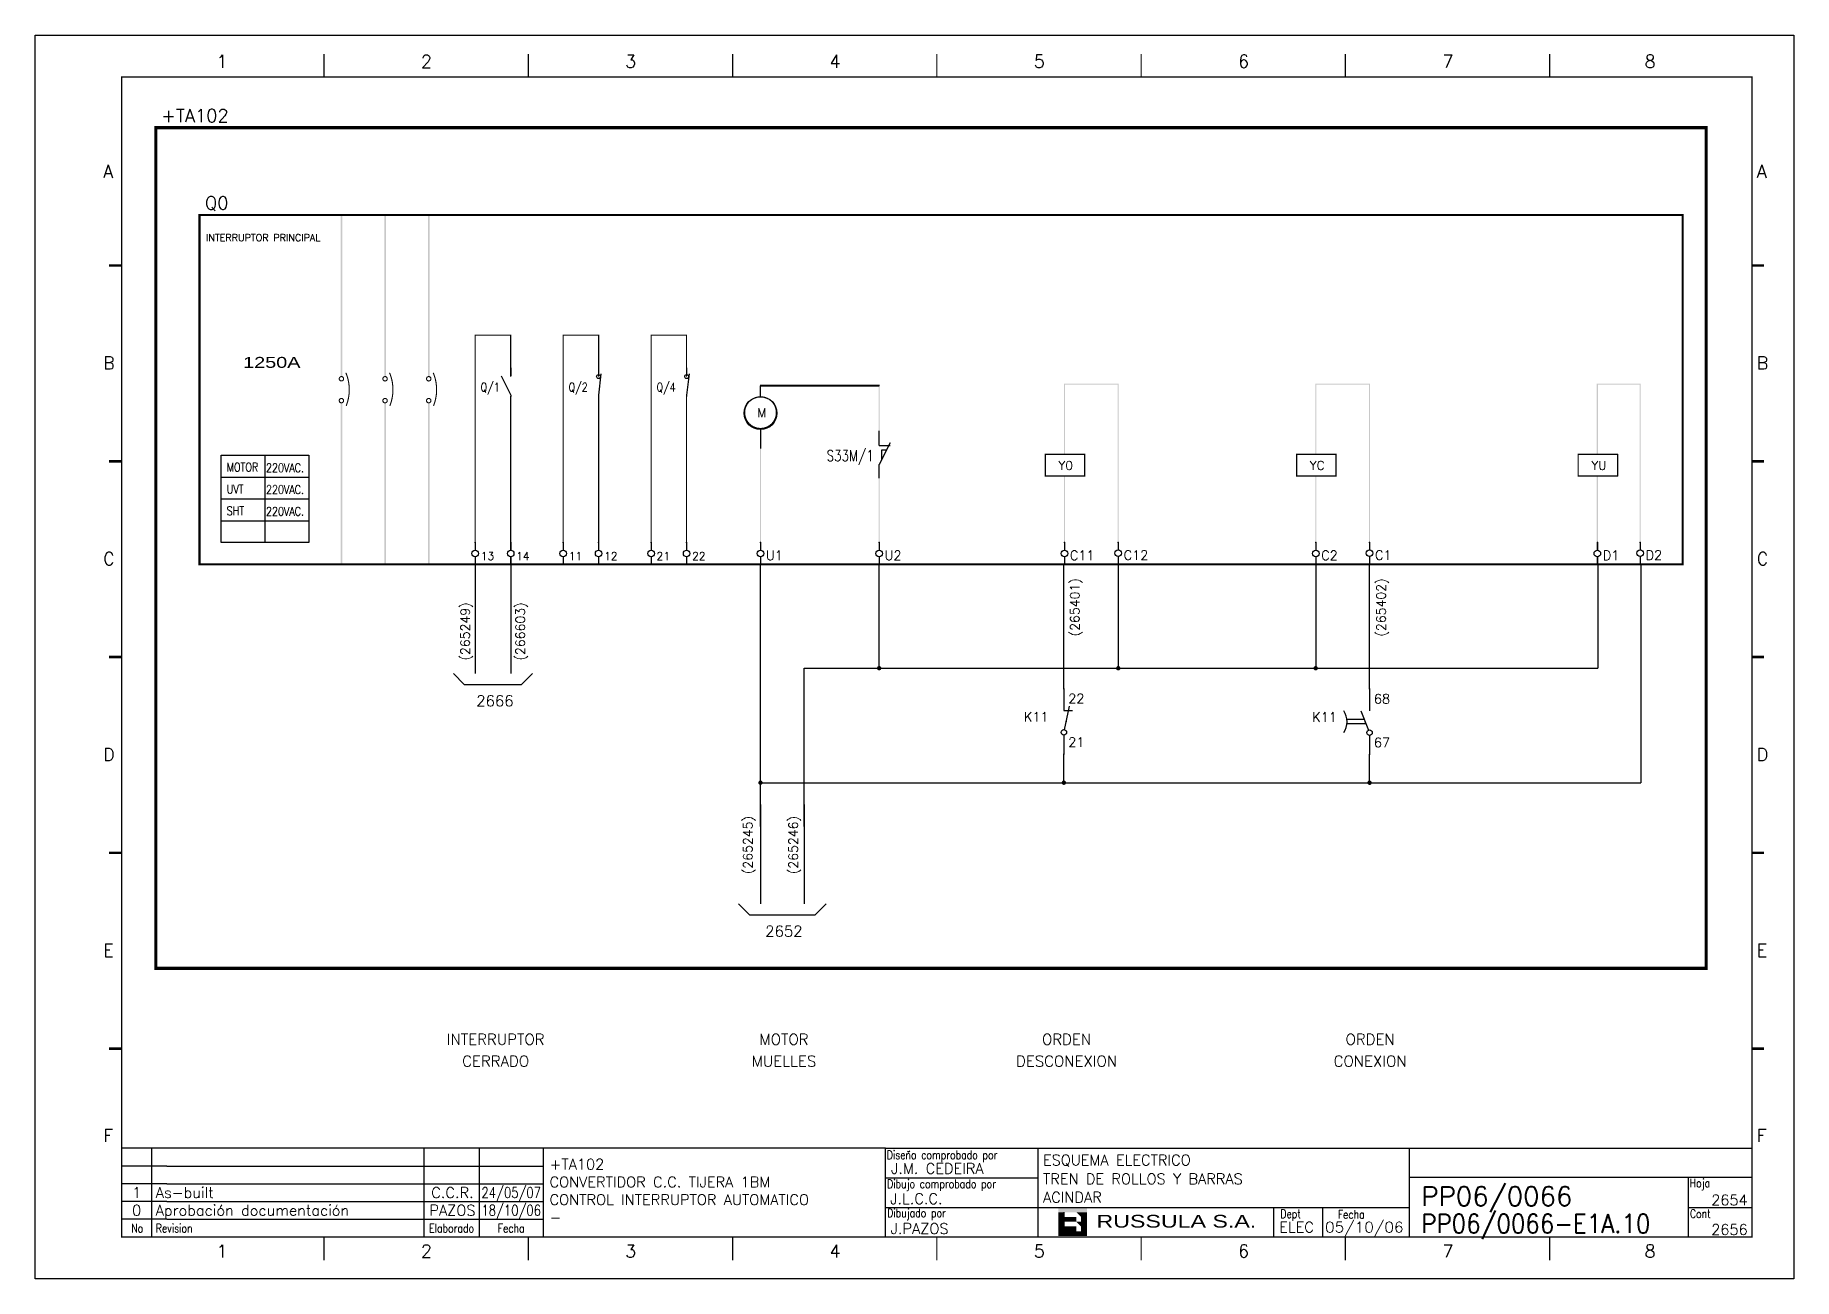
# Model space of a CAD drawing. Extents: x -25 to 1044, y -25744 to 292.
# Drawn here: x 65.4 to 485.4, y -7209.8 to -6912.8 of the extents above; entities that cross this region are included whole.
import ezdxf
from ezdxf.enums import TextEntityAlignment as Align

# ---------------------------------------------------------------- set-up
doc = ezdxf.new("R2010")
doc.units = 0
doc.header["$LTSCALE"] = 10
doc.header["$MEASUREMENT"] = 0
doc.linetypes.add('DASHDOT', pattern=[1, 0.5, -0.25, 0, -0.25])
doc.layers.get('0').update_dxf_attribs({"linetype": 'CONTINUOUS'})
for name, color, linetype in [('1', 7, 'CONTINUOUS'), ('10', 5, 'CONTINUOUS'), ('102', 7, 'CONTINUOUS'), ('2', 7, 'CONTINUOUS'), ('25', 3, 'CONTINUOUS'), ('8', 1, 'CONTINUOUS'), ('9', 6, 'CONTINUOUS'), ('DIBUJO', 7, 'CONTINUOUS'), ('NODE', 7, 'CONTINUOUS')]:
    doc.layers.add(name, color=color, linetype=linetype)
doc.styles.add('HELV', font='HELVBLD.SHX', dxfattribs={"width": 1.2})
doc.styles.add('HELVETICA', font='HELV.SHX')
doc.styles.add('LABEL', font='SIMPLEX', dxfattribs={"width": 0.8, "height": 4})
doc.styles.add('ROMAND', font='ROMAND.SHX', dxfattribs={"width": 0.7})
doc.styles.add('ROMANS', font='romans')
doc.styles.get("Standard").update_dxf_attribs({"font": 'simplex'})

msp = doc.modelspace()

# ---------------------------------------------------------------- texts
at = {"layer": '2', "color": 6}
for s, p in [('+TA102', (95.5, -6933.54)), ('Q0', (105.93, -6954.4))]:
    msp.add_text(s, height=3.129, dxfattribs=at).set_placement(p)
at = {"layer": '2', "style": 'ROMAND'}
msp.add_text('INTERRUPTOR PRINCIPAL', height=1.6686, dxfattribs=at).set_placement((106.18, -6961.96))
at = {"layer": '2', "color": 7}
for s, height, style, width, p in [('1250A', 2.607, 'HELV', 1.3, (115.05, -6992.2)), ('MOTOR', 2.086, 'ROMANS', 0.8, (111.14, -7016.97)), ('220VAC.', 2.086, 'ROMANS', 0.8, (120.51, -7017.1)), ('UVT', 2.086, 'ROMANS', 0.8, (111.14, -7022.19)), ('220VAC.', 2.086, 'ROMANS', 0.8, (120.51, -7022.31)), ('SHT', 2.086, 'ROMANS', 0.8, (111.14, -7027.4)), ('220VAC.', 2.086, 'ROMANS', 0.8, (120.51, -7027.52))]:
    msp.add_text(s, height=height, dxfattribs=dict(at, style=style, width=width)).set_placement(p)
at = {"layer": '2'}
for s, height, p in [('M', 2.09, (237.82, -7003.94)), ('Y0', 2.086, (309.8, -7016.55)), ('YC', 2.086, (369.82, -7016.55)), ('YU', 2.086, (437.07, -7016.55))]:
    msp.add_text(s, height=height, dxfattribs=at).set_placement(p)
at = {"layer": '2', "color": 6}
for s, p in [('(265401)', (314.77, -7056.32)), ('(265402)', (387.91, -7056.38)), ('(265249)', (169.17, -7062.1)), ('(266603)', (182.32, -7062.1)), ('(265245)', (236.68, -7113.12)), ('(265246)', (247.52, -7113.12))]:
    msp.add_text(s, height=2.19, rotation=90, dxfattribs=at).set_placement(p)
at = {"layer": '2', "color": 1, "style": 'ROMANS'}
for s, p in [('2666', (175.19, -7073.03)), ('2652', (244.19, -7128.04))]:
    msp.add_text(s, height=2.607, dxfattribs=at).set_placement(p, align=Align.CENTER)
at = {"layer": '2', "color": 7, "style": 'ROMANS'}
for s, height, p in [('INTERRUPTOR', 2.6072, (175.36, -7153.85)), ('MOTOR', 2.607, (244.22, -7153.85)), ('ORDEN', 2.607, (311.7, -7153.85)), ('ORDEN', 2.607, (384.2, -7153.85)), ('CERRADO', 2.607, (175.36, -7159.07)), ('MUELLES', 2.607, (244.22, -7159.07)), ('DESCONEXION', 2.6072, (311.7, -7159.07)), ('CONEXION', 2.607, (384.2, -7159.07))]:
    msp.add_text(s, height=height, dxfattribs=at).set_placement(p, align=Align.CENTER)
at = {"layer": '25', "color": 0, "width": 0.8}
for s, height, p in [('Q/1', 2.086, (176.34, -6997.87)), ('Q/2', 2.086, (197.35, -6997.87)), ('Q/4', 2.086, (218.36, -6997.87)), ('S33M/1', 2.607, (265.65, -7014.48))]:
    msp.add_text(s, height=height, dxfattribs=at).set_placement(p, align=Align.RIGHT)

# ---------------------------------------------------------------- blocks, each defined once
blk = doc.blocks.new('newcajec')
at = {"layer": '1'}
for p, q in [((179.4, 20.85), (0.13, 20.85)), ((7, 20.85), (7, 0)), ((71, 20.85), (71, 0)), ((84, 20.85), (84, 0.09)), ((99, 20.85), (99, 0)), ((215.2, 20.8), (215.2, 0)), ((10.6, 16.64), (0, 16.64)), ((10.6, 16.64), (99, 16.64)), ((184.64, 20.18), (184.81, 20.01)), ((184.81, 20.01), (185.18, 20.25)), ((10.6, 12.48), (0, 12.48)), ((10.6, 12.48), (99, 12.48)), ((179.4, 13.87), (215.2, 13.87)), ((368, 14.06), (368, 0)), ((10.6, 8.32), (0, 8.32)), ((10.6, 8.32), (99, 8.32)), ((10.6, 4.16), (0, 4.16)), ((10.6, 4.16), (99, 4.16)), ((179.4, 6.93), (267.63, 6.93)), ((267.63, 6.93), (302.5, 6.93)), ((270.63, 6.91), (270.63, 0)), ((282.07, 6.93), (282.07, 0)), ((368, 6.93), (383, 6.93))]:
    blk.add_line(p, q, dxfattribs=at)
for points in [[(47.5, 272.5, 0.3, 0.3, 0), (47.5, 277.91, 0.3, 0.3, 0)], [(95.5, 272.5, 0.3, 0.3, 0), (95.5, 277.91, 0.3, 0.3, 0)], [(143.5, 272.5, 0.3, 0.3, 0), (143.5, 277.91, 0.3, 0.3, 0)], [(191.5, 272.5, 0.3, 0.3, 0), (191.5, 277.91, 0.3, 0.3, 0)], [(239.5, 272.5, 0.3, 0.3, 0), (239.5, 277.91, 0.3, 0.3, 0)], [(287.5, 272.5, 0.3, 0.3, 0), (287.5, 277.91, 0.3, 0.3, 0)], [(335.5, 272.5, 0.3, 0.3, 0), (335.5, 277.91, 0.3, 0.3, 0)], [(-2.99, 228.23, 0.6, 0.6, 0), (-0.18, 228.23, 0.6, 0.6, 0)], [(383.01, 228.23, 0.6, 0.6, 0), (385.82, 228.23, 0.6, 0.6, 0)], [(-2.99, 182.23, 0.6, 0.6, 0), (-0.18, 182.23, 0.6, 0.6, 0)], [(383.01, 182.23, 0.6, 0.6, 0), (385.82, 182.23, 0.6, 0.6, 0)], [(-2.99, 136.23, 0.6, 0.6, 0), (-0.18, 136.23, 0.6, 0.6, 0)], [(383.01, 136.23, 0.6, 0.6, 0), (385.82, 136.23, 0.6, 0.6, 0)], [(-2.99, 90.23, 0.6, 0.6, 0), (-0.18, 90.23, 0.6, 0.6, 0)], [(383.01, 90.23, 0.6, 0.6, 0), (385.82, 90.23, 0.6, 0.6, 0)], [(-2.99, 44.23, 0.6, 0.6, 0), (-0.18, 44.23, 0.6, 0.6, 0)], [(383.01, 44.23, 0.6, 0.6, 0), (385.82, 44.23, 0.6, 0.6, 0)], [(383, 20.8, 0.3, 0.3, 0), (179.4, 20.8, 0.3, 0.3, 0), (179.4, 0, 0.3, 0.3, 0)], [(302.5, 20.8, 0.3, 0.3, 0), (302.5, 0, 0.3, 0.3, 0)], [(302.5, 14, 0.3, 0.3, 0), (383, 14, 0.3, 0.3, 0)], [(47.5, -5.5, 0.3, 0.3, 0), (47.5, -0.09, 0.3, 0.3, 0)], [(95.5, -5.5, 0.3, 0.3, 0), (95.5, -0.09, 0.3, 0.3, 0)], [(143.5, -5.5, 0.3, 0.3, 0), (143.5, -0.09, 0.3, 0.3, 0)], [(191.5, -5.5, 0.3, 0.3, 0), (191.5, -0.09, 0.3, 0.3, 0)], [(239.5, -5.5, 0.3, 0.3, 0), (239.5, -0.09, 0.3, 0.3, 0)], [(287.5, -5.5, 0.3, 0.3, 0), (287.5, -0.09, 0.3, 0.3, 0)], [(335.5, -5.5, 0.3, 0.3, 0), (335.5, -0.09, 0.3, 0.3, 0)]]:
    blk.add_lwpolyline(points, format="xyseb", dxfattribs=at)
at = {"layer": '1', "const_width": 0.3}
blk.add_lwpolyline([(0, 0), (0, 272.5), (383, 272.5), (383, 0)], close=True, dxfattribs=at)
at = {"layer": '2', "color": 14}
for p, q in [((221.42, 4.69), (221.42, 5.81)), ((221.42, 2.47), (221.42, 3.58))]:
    blk.add_line(p, q, dxfattribs=at)
for points in [[(220.05, 5.81), (220.05, 6.92), (226.74, 5.81), (226.74, 6.92)], [(221.42, 2.47), (220.05, 2.47), (221.42, 5.81), (220.05, 5.81)], [(221.42, 4.69), (224.25, 4.69), (221.42, 3.58), (224.25, 3.58)], [(224.25, 5.81), (225.37, 5.81), (225.37, 4.69)], [(225.37, 5.81), (226.74, 5.81), (225.37, 1.35), (226.74, 1.35)], [(224.25, 0.24), (224.25, 2.47), (220.05, 0.24), (220.05, 2.47)], [(224.25, 3.58), (225.37, 3.58), (225.37, 2.47)], [(226.74, 1.35), (226.74, 0.24), (224.25, 1.35), (224.25, 0.24)]]:
    blk.add_solid(points, dxfattribs=at)
at = {"layer": '1', "style": 'ROMANS'}
for s, p in [('1', (22.29, 274.68)), ('2', (70.29, 274.68)), ('3', (118.29, 274.68)), ('4', (166.29, 274.68)), ('5', (214.29, 274.68)), ('6', (262.29, 274.68)), ('7', (310.29, 274.68)), ('8', (357.79, 274.68)), ('A', (-4.37, 248.84)), ('A', (384.13, 248.84)), ('B', (-4.37, 203.84)), ('B', (384.13, 203.84)), ('C', (-4.37, 157.84)), ('C', (384.13, 157.84)), ('D', (-4.37, 111.84)), ('D', (384.13, 111.84)), ('E', (-4.37, 65.84)), ('E', (384.13, 65.84)), ('F', (-4.37, 22.34)), ('F', (384.13, 22.34)), ('1', (22.29, -4.82)), ('2', (70.29, -4.82)), ('3', (118.29, -4.82)), ('4', (166.29, -4.82)), ('5', (214.29, -4.82)), ('6', (262.29, -4.82)), ('7', (310.29, -4.82)), ('8', (357.79, -4.82))]:
    blk.add_text(s, height=3, dxfattribs=at).set_placement(p)
at = {"layer": '1', "style": 'LABEL', "width": 0.8}
for s, p in [('Diseno comprobado por', (179.73, 18.27)), ('Dibujo comprobado por', (179.81, 11.47)), ('Hoja', (368.38, 11.66)), ('Dibujado por', (179.83, 4.64)), ('Fecha', (285.71, 4.3)), ('Cont', (368.43, 4.46)), ('No', (2.23, 1.05)), ('Revision', (8, 1.05))]:
    blk.add_text(s, height=2, dxfattribs=at).set_placement(p)
for s, p in [('Dept', (274.61, 4.44)), ('Elaborado', (77.5, 1.05)), ('Fecha', (91.5, 1.05))]:
    blk.add_text(s, height=2, dxfattribs=at).set_placement(p, align=Align.CENTER)
at = {"layer": '10', "style": 'ROMANS'}
for tag, p in [('REV41', (3.5, 18.74)), ('REV43', (77.7, 18.74)), ('REV31', (3.5, 14.58)), ('REV33', (77.7, 14.58)), ('REV21', (3.5, 10.42)), ('REV23', (77.7, 10.42)), ('REV11', (3.5, 6.27)), ('REV13', (77.7, 6.27))]:
    blk.add_attdef(tag, text='', height=2.5, dxfattribs=at).set_placement(p, align=Align.MIDDLE)
for tag, p, height in [('REV42', (8, 17.49), 2.5), ('SHEETNAME1', (100.5, 15.83), 2.5), ('DESIGNCHECK', (180.74, 14.83), 2.5), ('DOCUMENTTYPE', (216.43, 16.8), 2.5), ('NOTA', (305.32, 15.8), 3), ('REV32', (8, 13.33), 2.5), ('SHEETNAME2', (100.5, 11.67), 2.5), ('OBJECT', (216.43, 12.4), 2.5), ('REV22', (8, 9.17), 2.5), ('SHEETNAME3', (100.5, 7.51), 2.5), ('DRAWINGCHECK', (180.53, 7.71), 2.5), ('CUSTOMER', (216.43, 8.08), 2.5), ('ORDER', (305.32, 7.3), 4.5), ('REV12', (8, 5.01), 2.5), ('SHEETNAME4', (100.5, 3.35), 2.5), ('DOCUMENT_ID', (305.32, 0.93), 4.4), ('USER', (180.63, 0.71), 2.5), ('DEPARTMENT', (271.93, 1.05), 2.5)]:
    blk.add_attdef(tag, p, '', height=height, dxfattribs=at)
for tag, width, p, p2 in [('REV44', 1.221199, (84.53, 17.49), (98.48, 17.49)), ('REV34', 1.221199, (84.53, 13.33), (98.48, 13.33)), ('REV24', 1.221199, (84.53, 9.17), (98.48, 9.17)), ('REV14', 1.221199, (84.53, 5.01), (98.48, 5.01)), ('CREATED2', 7.039915, (282.71, 1.05), (301.14, 1.05))]:
    blk.add_attdef(tag, text='', height=2.5, dxfattribs=dict(at, width=width)).set_placement(p, p2, align=Align.FIT)
for tag, p in [('SHEET', (382, 7.43)), ('NEXTSHEET', (382, 0.5))]:
    blk.add_attdef(tag, text='', height=2.5, dxfattribs=at).set_placement(p, align=Align.RIGHT)
at = {"layer": 'DIBUJO', "color": 14, "style": 'HELVETICA', "width": 1.3}
blk.add_text('RUSSULA S.A.', height=3, dxfattribs=at).set_placement((229, 2.19))
blk = doc.blocks.new('NOD', base_point=(237.5, 170))
at = {"layer": 'NODE'}
blk.add_point((237.5, 170), dxfattribs=at)
blk = doc.blocks.new('$$PLD12C')
for p, q in [((0, 2.5), (0, 0.75)), ((0, -0.75), (0, -2.5))]:
    blk.add_line(p, q)
at = {"layer": '2'}
blk.add_circle((0, 0), 0.75, dxfattribs=at)
for p in [(0, 2.5), (0, -2.5)]:
    blk.add_blockref('NOD', p, dxfattribs=at)
at = {"layer": '8'}
blk.add_attdef('*A', (1.25, -1.5), '', height=2.15, dxfattribs=at)
at = {"layer": '9'}
blk.add_attdef('ID', text='', height=2.15, dxfattribs=at).set_placement((-1.25, -1.5), align=Align.RIGHT)
blk = doc.blocks.new('$070203S')
at = {"layer": '102'}
for p, q in [((0, 0), (0, -5)), ((0.13, -9.39), (1.25, -4)), ((0, -5), (2, -5)), ((0, -10.62), (0, -15))]:
    blk.add_line(p, q, dxfattribs=at)
blk.add_circle((0, -10), 0.625, dxfattribs=at)
blk.add_point((0.52, -7.5), dxfattribs=at)
at = {"layer": '2'}
for p in [(0, 0), (0, -15)]:
    blk.add_blockref('NOD', p, dxfattribs=at)
at = {"layer": '8'}
for tag, p in [('1A', (1, -3.32)), ('2A', (1, -13.32))]:
    blk.add_attdef(tag, p, '', height=2.15, dxfattribs=at)
at = {"layer": '9'}
blk.add_attdef('ID', text='', height=2.15, dxfattribs=at).set_placement((-3.5, -7.5), align=Align.RIGHT)
blk = doc.blocks.new('$070202S')
at = {"layer": '102'}
for p, q in [((0, 0), (0, -5)), ((-2, -5), (-0.23, -9.42)), ((0, -10.62), (0, -15))]:
    blk.add_line(p, q, dxfattribs=at)
blk.add_circle((0, -10), 0.625, dxfattribs=at)
blk.add_point((-1, -7.5), dxfattribs=at)
at = {"layer": '2'}
for p in [(0, 0), (0, -15)]:
    blk.add_blockref('NOD', p, dxfattribs=at)
at = {"layer": '8'}
for tag, p in [('1A', (1, -3.32)), ('2A', (1, -13.32))]:
    blk.add_attdef(tag, p, '', height=2.15, dxfattribs=at)
at = {"layer": '9'}
blk.add_attdef('ID', text='', height=2.15, dxfattribs=at).set_placement((-3.5, -7.5), align=Align.RIGHT)

# ---------------------------------------------------------------- linework, layer by layer
for p, q in [((324.04, -7039.09), (324.04, -7063.93)), ((371.21, -7039.13), (371.21, -7063.93))]:
    msp.add_line(p, q)
at = {"const_width": 0.521}
for points in [[(323.78, -7063.93, 1), (324.3, -7063.93, 1)], [(370.95, -7063.93, 1), (371.47, -7063.93, 1)], [(310.8, -7091.28, 1), (311.32, -7091.28, 1)], [(383.8, -7091.28, 1), (384.33, -7091.28, 1)]]:
    msp.add_lwpolyline(points, format="xyb", close=True, dxfattribs=at)
for centre in [(199.93, -6994.28), (220.97, -6994.28)]:
    msp.add_circle(centre, 0.468)
at = {"layer": '2'}
for p, q in [((238.61, -6999.11), (238.61, -6996.51)), ((238.61, -6996.51), (266.91, -6996.51)), ((238.61, -7006.93), (238.61, -7011.5)), ((306.63, -7012.84), (316.02, -7012.84)), ((306.63, -7018.06), (306.63, -7012.84)), ((316.02, -7012.84), (316.02, -7018.06)), ((366.65, -7012.84), (376.04, -7012.84)), ((376.04, -7012.84), (376.04, -7018.06)), ((433.9, -7012.84), (443.28, -7012.84)), ((443.28, -7012.84), (443.28, -7018.06)), ((316.02, -7018.06), (306.63, -7018.06)), ((376.04, -7018.06), (366.65, -7018.06)), ((443.28, -7018.06), (433.9, -7018.06)), ((382.81, -7076.19), (378.65, -7076.19)), ((383.23, -7077.23), (378.65, -7077.23))]:
    msp.add_line(p, q, dxfattribs=at)
at = {"layer": '2', "color": 7}
for p, q in [((109.84, -7013.06), (130.7, -7013.06)), ((109.84, -7033.92), (109.84, -7013.06)), ((120.27, -7013.06), (120.27, -7033.92)), ((130.7, -7013.06), (130.7, -7033.92)), ((109.84, -7018.28), (130.7, -7018.28)), ((109.84, -7023.49), (130.7, -7023.49)), ((109.84, -7028.71), (130.7, -7028.71)), ((130.7, -7033.92), (109.84, -7033.92)), ((170.47, -7039.13), (170.47, -7065.21)), ((178.95, -7039.13), (178.95, -7065.21)), ((238.61, -7101.71), (238.61, -7039.13)), ((266.94, -7063.93), (266.94, -7039.13)), ((311.06, -7068.82), (311.06, -7039.13)), ((438.59, -7039.15), (438.59, -7063.93)), ((448.81, -7039.1), (448.81, -7091.28)), ((384.06, -7068.89), (384.06, -7039.2)), ((249.03, -7101.71), (249.03, -7063.93)), ((249.03, -7063.93), (266.94, -7063.93)), ((266.94, -7063.93), (412.37, -7063.93)), ((412.37, -7063.93), (438.59, -7063.93)), ((165.26, -7065.21), (167.87, -7067.81)), ((167.87, -7067.81), (181.55, -7067.81)), ((181.55, -7067.81), (184.16, -7065.21)), ((311.06, -7091.28), (311.06, -7084.47)), ((384.06, -7091.28), (384.06, -7084.53)), ((238.61, -7091.28), (357.86, -7091.28)), ((357.86, -7091.28), (412.37, -7091.28)), ((412.37, -7091.28), (448.81, -7091.28)), ((238.61, -7096.49), (238.61, -7120.21)), ((249.03, -7096.49), (249.03, -7120.21)), ((233.39, -7120.21), (236, -7122.82)), ((236, -7122.82), (251.64, -7122.82)), ((251.64, -7122.82), (254.25, -7120.21))]:
    msp.add_line(p, q, dxfattribs=at)
at = {"layer": '2', "color": 3, "linetype": 'DASHDOT'}
for points, const_width in [([(94.19, -6934.84), (464.42, -6934.84), (464.42, -7135.6), (94.19, -7135.6), (94.19, -6934.84)], 0.73), ([(104.62, -6955.7), (458.83, -6955.7), (458.83, -7039.13), (104.62, -7039.13), (104.62, -6955.7)], 0.521)]:
    msp.add_lwpolyline(points, dxfattribs=dict(at, const_width=const_width))
at = {"layer": '2', "const_width": 0.261}
for points in [[(178.95, -6994.29), (178.95, -6984.38), (170.47, -6984.38), (170.47, -7033.92)], [(199.95, -6994.29), (199.95, -6984.38), (191.48, -6984.38), (191.48, -7033.92)], [(220.96, -6994.29), (220.96, -6984.38), (212.49, -6984.38), (212.49, -7033.92)], [(238.61, -6999.24), (238.61, -6996.38), (266.91, -6996.38), (266.91, -6996.51)], [(178.95, -6998.92), (178.95, -7033.92)], [(199.95, -6998.92), (199.95, -7033.92)], [(220.96, -6998.92), (220.96, -7033.92)], [(238.61, -7011.5), (238.61, -7006.8)], [(306.63, -7012.84), (316.02, -7012.84), (316.02, -7018.06), (306.63, -7018.06), (306.63, -7012.84)], [(366.65, -7012.84), (376.04, -7012.84), (376.04, -7018.06), (366.65, -7018.06), (366.65, -7012.84)], [(433.9, -7012.84), (443.28, -7012.84), (443.28, -7018.06), (433.9, -7018.06), (433.9, -7012.84)]]:
    msp.add_lwpolyline(points, dxfattribs=at)
for points in [[(138, -6994.81, 1), (139.04, -6994.81, 1)], [(148.42, -6994.81, 1), (149.47, -6994.81, 1)], [(158.85, -6994.81, 1), (159.9, -6994.81, 1)], [(138, -7000.03, 1), (139.04, -7000.03, 1)], [(148.42, -7000.03, 1), (149.47, -7000.03, 1)], [(158.85, -7000.03, 1), (159.9, -7000.03, 1)], [(234.83, -7002.89, 1), (242.39, -7002.89, 1)]]:
    msp.add_lwpolyline(points, format="xyb", close=True, dxfattribs=at)
at = {"layer": '2', "const_width": 0.256}
for points in [[(139.65, -7001.3, 0.096109), (140.4, -6997.42, 0.10084), (139.58, -6993.36, 1)], [(150.08, -7001.3, 0.096109), (150.83, -6997.42, 0.10084), (150.01, -6993.36, 1)], [(160.51, -7001.3, 0.096109), (161.26, -6997.42, 0.10084), (160.44, -6993.36, 1)]]:
    msp.add_lwpolyline(points, format="xyb", dxfattribs=at)
at = {"layer": '2', "color": 7, "const_width": 0.521}
for points in [[(266.68, -7063.93, 1), (267.2, -7063.93, 1)], [(238.35, -7091.28, 1), (238.87, -7091.28, 1)]]:
    msp.add_lwpolyline(points, format="xyb", close=True, dxfattribs=at)
at = {"layer": '2'}
msp.add_circle((238.61, -7003.02), 3.91, dxfattribs=at)
msp.add_arc((373.76, -7076.71), 4.92, 327.9946, 32.0054, dxfattribs=at)
for points in [[(138.31, -6994.29), (138.73, -6994.29), (138.31, -6955.7), (138.73, -6955.7)], [(148.74, -6994.29), (149.15, -6994.29), (148.74, -6955.7), (149.15, -6955.7)], [(159.17, -6994.29), (159.58, -6994.29), (159.17, -6955.7), (159.58, -6955.7)], [(138.73, -7000.55), (138.31, -7000.55), (138.73, -7039.13), (138.31, -7039.13)], [(149.15, -7000.55), (148.74, -7000.55), (149.15, -7039.13), (148.74, -7039.13)], [(159.58, -7000.55), (159.17, -7000.55), (159.58, -7039.13), (159.17, -7039.13)], [(238.74, -7009.88), (238.48, -7009.88), (238.74, -7033.92), (238.48, -7033.92)], [(170.6, -7033.93), (170.34, -7033.93), (170.6, -7035.76), (170.34, -7035.76)], [(179.08, -7033.93), (178.81, -7033.93), (179.08, -7035.76), (178.81, -7035.76)], [(191.61, -7033.93), (191.35, -7033.93), (191.61, -7035.76), (191.35, -7035.76)], [(200.08, -7033.93), (199.82, -7033.93), (200.08, -7035.76), (199.82, -7035.76)], [(212.62, -7033.93), (212.36, -7033.93), (212.62, -7035.76), (212.36, -7035.76)], [(221.09, -7033.93), (220.83, -7033.93), (221.09, -7035.76), (220.83, -7035.76)], [(238.74, -7033.93), (238.48, -7033.93), (238.74, -7035.76), (238.48, -7035.76)], [(267.07, -7033.93), (266.81, -7033.93), (267.07, -7035.76), (266.81, -7035.76)], [(311.32, -7033.93), (311.06, -7033.93), (311.32, -7035.76), (311.06, -7035.76)], [(324.17, -7033.89), (323.91, -7033.89), (324.17, -7035.71), (323.91, -7035.71)], [(371.34, -7033.93), (371.08, -7033.93), (371.34, -7035.76), (371.08, -7035.76)], [(384.2, -7033.89), (383.93, -7033.89), (384.2, -7035.71), (383.93, -7035.71)], [(438.59, -7033.93), (438.33, -7033.93), (438.59, -7035.76), (438.33, -7035.76)], [(448.81, -7033.89), (448.55, -7033.89), (448.81, -7035.71), (448.55, -7035.71)], [(170.6, -7037.29), (170.34, -7037.29), (170.6, -7039.13), (170.34, -7039.13)], [(179.08, -7037.29), (178.81, -7037.29), (179.08, -7039.13), (178.81, -7039.13)], [(238.74, -7037.29), (238.48, -7037.29), (238.74, -7039.13), (238.48, -7039.13)], [(267.07, -7037.29), (266.81, -7037.29), (267.07, -7039.13), (266.81, -7039.13)], [(311.32, -7037.29), (311.06, -7037.29), (311.32, -7039.13), (311.06, -7039.13)], [(324.17, -7037.25), (323.91, -7037.25), (324.17, -7039.09), (323.91, -7039.09)], [(371.34, -7037.29), (371.08, -7037.29), (371.34, -7039.13), (371.08, -7039.13)], [(384.2, -7037.25), (383.93, -7037.25), (384.2, -7039.09), (383.93, -7039.09)], [(438.59, -7037.3), (438.33, -7037.3), (438.59, -7039.15), (438.33, -7039.15)], [(448.81, -7037.26), (448.55, -7037.26), (448.81, -7039.1), (448.55, -7039.1)]]:
    msp.add_trace(points, dxfattribs=at)
at = {"layer": '2', "color": 0}
for points in [[(267.07, -6996.24), (266.81, -6996.24), (267.07, -7010.71), (266.81, -7010.71)], [(311.32, -6995.97), (311.06, -6995.97), (311.32, -7012.84), (311.06, -7012.84)], [(311.19, -6995.98), (311.19, -6996.24), (324.17, -6995.98), (324.17, -6996.24)], [(324.17, -6995.98), (323.91, -6995.98), (324.17, -7033.88), (323.91, -7033.88)], [(371.34, -6995.97), (371.08, -6995.97), (371.34, -7012.84), (371.08, -7012.84)], [(371.21, -6995.98), (371.21, -6996.24), (384.2, -6995.98), (384.2, -6996.24)], [(384.2, -6995.98), (383.93, -6995.98), (384.2, -7033.88), (383.93, -7033.88)], [(438.59, -6995.97), (438.33, -6995.97), (438.59, -7012.84), (438.33, -7012.84)], [(438.46, -6995.98), (438.46, -6996.24), (448.81, -6995.98), (448.81, -6996.24)], [(448.81, -6995.98), (448.55, -6995.98), (448.81, -7033.88), (448.55, -7033.88)], [(267.07, -7015.34), (266.81, -7015.34), (267.07, -7033.92), (266.81, -7033.92)], [(311.32, -7018.06), (311.06, -7018.06), (311.32, -7033.92), (311.06, -7033.92)], [(371.34, -7018.06), (371.08, -7018.06), (371.34, -7033.92), (371.08, -7033.92)], [(438.59, -7018.06), (438.33, -7018.06), (438.59, -7033.92), (438.33, -7033.92)]]:
    msp.add_trace(points, dxfattribs=at)
at = {"layer": '25', "color": 0, "linetype": 'Continuous'}
for p, q in [((178.95, -6992.17), (178.95, -6994.13)), ((199.95, -6992.17), (199.95, -6994.13)), ((220.96, -6992.17), (220.96, -6994.13)), ((176.66, -6994.13), (178.95, -6998.69)), ((200.51, -6993.63), (199.93, -6998.7)), ((221.55, -6993.63), (220.97, -6998.7)), ((178.95, -6998.69), (178.95, -6999.02)), ((199.95, -6998.69), (199.95, -6999.02)), ((220.96, -6998.69), (220.96, -6999.02)), ((266.96, -7010.73), (266.96, -7007.25)), ((269.56, -7010.08), (266.96, -7015.29)), ((266.96, -7010.73), (269.56, -7010.73)), ((266.96, -7018.55), (266.96, -7015.29))]:
    msp.add_line(p, q, dxfattribs=at)
at = {"layer": '25', "color": 0}
for p, q in [((268.68, -7011.84), (267.48, -7011.84)), ((267.48, -7011.84), (267.48, -7014.25))]:
    msp.add_line(p, q, dxfattribs=at)
at = {"layer": 'DIBUJO'}
msp.add_lwpolyline([(65.38, -6912.75), (485.38, -6912.75), (485.38, -7209.75), (65.38, -7209.75), (65.38, -6912.75)], dxfattribs=at)

# ---------------------------------------------------------------- block references
at = {"layer": '2', "color": 7}
ref = msp.add_blockref('newcajec', (86.06, -7199.75), dxfattribs=dict(at, xscale=1.016513761467891, yscale=1.016513761467891, zscale=1.016513761467891))
ref.add_attrib('REV24', '24/05/07', dxfattribs={"layer": '10', "height": 2.541, "style": 'ROMANS', "width": 0.728168}).set_placement((171.98, -7190.43), (186.17, -7190.43), align=Align.FIT)
ref.add_attrib('SHEETNAME3', 'CONTROL INTERRUPTOR AUTOMATICO', (188.22, -7192.12), dxfattribs={"layer": '10', "height": 2.5413, "style": 'ROMANS'})
ref.add_attrib('SHEETNAME2', 'CONVERTIDOR C.C. TIJERA 1BM', (188.22, -7187.9), dxfattribs={"layer": '10', "height": 2.5413, "style": 'ROMANS'})
ref.add_attrib('SHEETNAME1', '+TA102', (188.22, -7183.67), dxfattribs={"layer": '10', "height": 2.541, "style": 'ROMANS'})
ref.add_attrib('USER', 'J.PAZOS', (269.68, -7199.03), dxfattribs={"layer": '10', "height": 2.541, "style": 'ROMANS'})
ref.add_attrib('DRAWINGCHECK', 'J.L.C.C.', (269.57, -7191.91), dxfattribs={"layer": '10', "height": 2.541, "style": 'ROMANS'})
ref.add_attrib('DESIGNCHECK', 'J.M. CEDEIRA', (269.78, -7184.68), dxfattribs={"layer": '10', "height": 2.5413, "style": 'ROMANS'})
ref.add_attrib('REV22', 'As-built', (94.19, -7190.43), dxfattribs={"layer": '10', "height": 2.541, "style": 'ROMANS'})
ref.add_attrib('REV12', 'Aprobación documentación', (94.19, -7194.66), dxfattribs={"layer": '10', "height": 2.5413, "style": 'ROMANS'})
ref.add_attrib('REV21', '1', dxfattribs={"layer": '10', "height": 2.54, "style": 'ROMANS'}).set_placement((89.62, -7189.16), align=Align.MIDDLE)
ref.add_attrib('REV11', '0', dxfattribs={"layer": '10', "height": 2.54, "style": 'ROMANS'}).set_placement((89.62, -7193.39), align=Align.MIDDLE)
ref.add_attrib('SHEETNAME4', '-', (188.22, -7196.35), dxfattribs={"layer": '10', "height": 2.54, "style": 'ROMANS'})
ref.add_attrib('REV14', '18/10/06', dxfattribs={"layer": '10', "height": 2.541, "style": 'ROMANS', "width": 0.728168}).set_placement((171.98, -7194.66), (186.17, -7194.66), align=Align.FIT)
ref.add_attrib('REV23', 'C.C.R.', dxfattribs={"layer": '10', "height": 2.541, "style": 'ROMANS'}).set_placement((165.04, -7189.16), align=Align.MIDDLE)
ref.add_attrib('REV13', 'PAZOS', dxfattribs={"layer": '10', "height": 2.541, "style": 'ROMANS'}).set_placement((165.04, -7193.39), align=Align.MIDDLE)
ref.add_attrib('DOCUMENT_ID', 'PP06/0066-E1A.10', (396.43, -7198.8), dxfattribs={"layer": '10', "height": 4.4727, "style": 'ROMANS', "width": 0.9})
ref.add_attrib('ORDER', 'PP06/0066', (396.43, -7192.33), dxfattribs={"layer": '10', "height": 4.574, "style": 'ROMANS'})
ref.add_attrib('CUSTOMER', 'ACINDAR', (306.07, -7191.54), dxfattribs={"layer": '10', "height": 2.541, "style": 'ROMANS'})
ref.add_attrib('OBJECT', 'TREN DE ROLLOS Y BARRAS', (306.07, -7187.15), dxfattribs={"layer": '10', "height": 2.5413, "style": 'ROMANS'})
ref.add_attrib('DOCUMENTTYPE', 'ESQUEMA ELECTRICO', (306.07, -7182.67), dxfattribs={"layer": '10', "height": 2.5413, "style": 'ROMANS'})
ref.add_attrib('CREATED2', '05/10/06', dxfattribs={"layer": '10', "height": 2.541, "style": 'ROMANS', "width": 0.961976}).set_placement((373.43, -7198.69), (392.18, -7198.69), align=Align.FIT)
ref.add_attrib('DEPARTMENT', 'ELEC', (362.48, -7198.69), dxfattribs={"layer": '10', "height": 2.541, "style": 'ROMANS'})
ref.add_attrib('NEXTSHEET', '2656', dxfattribs={"layer": '10', "height": 2.541, "style": 'ROMANS'}).set_placement((474.37, -7199.25), align=Align.RIGHT)
ref.add_attrib('SHEET', '2654', dxfattribs={"layer": '10', "height": 2.541, "style": 'ROMANS'}).set_placement((474.37, -7192.2), align=Align.RIGHT)
ref = msp.add_blockref('$$PLD12C', (170.47, -7036.53), dxfattribs=dict(at, xscale=1.042899108923663, yscale=1.042899108923663, zscale=1.042899108923663))
ref.add_attrib('*A', '13', (171.78, -7038.09), dxfattribs={"layer": '8', "height": 1.877})
ref = msp.add_blockref('$$PLD12C', (178.95, -7036.53), dxfattribs=dict(at, xscale=1.042899108923663, yscale=1.042899108923663, zscale=1.042899108923663))
ref.add_attrib('*A', '14', (180.25, -7038.09), dxfattribs={"layer": '8', "height": 1.877})
ref = msp.add_blockref('$$PLD12C', (191.48, -7036.53), dxfattribs=dict(at, xscale=1.042899108923663, yscale=1.042899108923663, zscale=1.042899108923663))
ref.add_attrib('*A', '11', (192.79, -7038.09), dxfattribs={"layer": '8', "height": 1.877})
ref = msp.add_blockref('$$PLD12C', (199.95, -7036.53), dxfattribs=dict(at, xscale=1.042899108923663, yscale=1.042899108923663, zscale=1.042899108923663))
ref.add_attrib('*A', '12', (201.26, -7038.09), dxfattribs={"layer": '8', "height": 1.877})
ref = msp.add_blockref('$$PLD12C', (212.49, -7036.53), dxfattribs=dict(at, xscale=1.042899108923663, yscale=1.042899108923663, zscale=1.042899108923663))
ref.add_attrib('*A', '21', (213.79, -7038.09), dxfattribs={"layer": '8', "height": 1.877})
ref = msp.add_blockref('$$PLD12C', (220.96, -7036.53), dxfattribs=dict(at, xscale=1.042899108923663, yscale=1.042899108923663, zscale=1.042899108923663))
ref.add_attrib('*A', '22', (222.27, -7038.09), dxfattribs={"layer": '8', "height": 1.877})
at = {"layer": '2', "color": 7, "xscale": 1.042899108923663, "yscale": 1.042899108923663, "zscale": 1.042899108923663}
for name, p, values in [('$$PLD12C', (238.61, -7036.53), {'*A': 'U1'}), ('$$PLD12C', (266.94, -7036.53), {'*A': 'U2'}), ('$$PLD12C', (311.19, -7036.53), {'*A': 'C11'}), ('$$PLD12C', (324.04, -7036.48), {'*A': 'C12'}), ('$$PLD12C', (371.21, -7036.53), {'*A': 'C2'}), ('$$PLD12C', (384.06, -7036.48), {'*A': 'C1'}), ('$$PLD12C', (438.46, -7036.53), {'*A': 'D1'}), ('$$PLD12C', (448.68, -7036.48), {'*A': 'D2'}), ('$070203S', (311.06, -7068.82), {'ID': 'K11', '1A': '22', '2A': '21'})]:
    msp.add_blockref(name, p, dxfattribs=at).add_auto_attribs(values)
at = {"layer": '2', "color": 7}
ref = msp.add_blockref('$070202S', (384.06, -7068.89), dxfattribs=dict(at, xscale=1.042899108923663, yscale=1.042899108923663, zscale=1.042899108923663))
ref.add_attrib('ID', 'K11', dxfattribs={"layer": '9', "height": 2.242}).set_placement((376.24, -7076.71), align=Align.RIGHT)
ref.add_attrib('1A', '68', (385.11, -7072.36), dxfattribs={"layer": '8', "height": 2.242})
ref.add_attrib('2A', '67', (385.11, -7082.79), dxfattribs={"layer": '8', "height": 2.242})

msp.set_redraw_order([(e.dxf.handle, doc.entitydb.next_handle()) for e in msp.query("TEXT MTEXT ATTDEF DIMENSION ARC_DIMENSION")])  # texts and dimensions are drawn at this point

doc.saveas('drawing.dxf')
